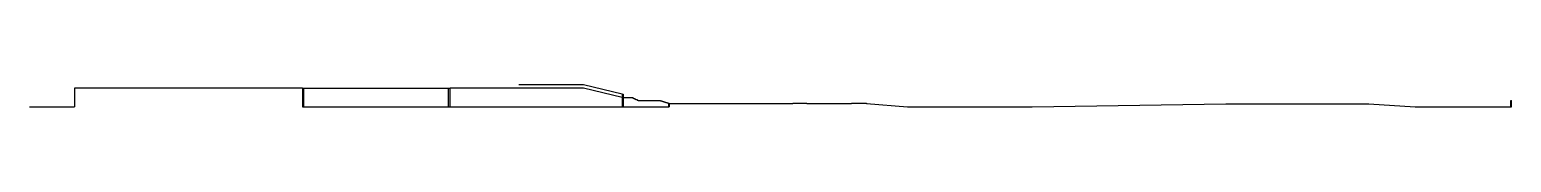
# Model space of a CAD drawing. Header units: millimetres. Extents: x 55520 to 96084, y -58491 to -49645.
# Drawn here: x 94259.7 to 94741.1, y -51256.2 to -51249 of the extents above; entities that cross this region are included whole.
import ezdxf

# ---------------------------------------------------------------- set-up
doc = ezdxf.new("R2010")
doc.units = ezdxf.units.MM
for name, color, linetype in [('Alvenaria Corte', 30, 'Continuous'), ('Linha Fina', 100, 'Continuous'), ('Pilares', 181, 'Continuous'), ('Piso_Novo', 5, 'Continuous')]:
    doc.layers.add(name, color=color, linetype=linetype)

msp = doc.modelspace()

# ---------------------------------------------------------------- linework, layer by layer
at = {"layer": 'Alvenaria Corte'}
for p, q in [((94348.3, -51250.078), (94348.801, -51250.078)), ((94348.801, -51256.078), (94348.801, -51250.078)), ((94395.789, -51256.078), (94395.789, -51250.078)), ((94395.789, -51250.078), (94396.289, -51250.078)), ((94396.289, -51256.078), (94396.289, -51250.078)), ((94452.165, -51251.978), (94452.165, -51256.078)), ((94452.165, -51251.978), (94452.577, -51251.978)), ((94452.165, -51253.078), (94455.648, -51253.078)), ((94452.577, -51251.978), (94452.577, -51256.078)), ((94455.648, -51253.078), (94455.648, -51253.244)), ((94455.648, -51253.244), (94455.997, -51253.244)), ((94455.997, -51253.244), (94455.997, -51253.411)), ((94455.997, -51253.411), (94456.345, -51253.411)), ((94456.345, -51253.411), (94456.345, -51253.578)), ((94456.345, -51253.578), (94456.694, -51253.578)), ((94456.694, -51253.578), (94456.694, -51253.744)), ((94456.694, -51253.744), (94457.043, -51253.744)), ((94457.043, -51253.744), (94457.043, -51253.911)), ((94457.043, -51253.911), (94457.392, -51253.911)), ((94457.392, -51253.911), (94457.392, -51254.078)), ((94457.392, -51254.078), (94464.694, -51254.078)), ((94464.694, -51254.078), (94464.694, -51254.182)), ((94464.694, -51254.182), (94465.042, -51254.182)), ((94465.042, -51254.182), (94465.042, -51254.286)), ((94465.042, -51254.286), (94465.391, -51254.286)), ((94465.391, -51254.286), (94465.391, -51254.391)), ((94465.391, -51254.391), (94465.74, -51254.391)), ((94465.74, -51254.391), (94465.74, -51254.495)), ((94465.74, -51254.495), (94466.089, -51254.495)), ((94466.089, -51254.495), (94466.089, -51254.6)), ((94466.089, -51254.6), (94466.438, -51254.6)), ((94466.438, -51254.6), (94466.438, -51254.704)), ((94466.438, -51254.704), (94466.787, -51254.704)), ((94466.787, -51254.704), (94466.787, -51254.809)), ((94466.787, -51254.809), (94467.136, -51254.809)), ((94467.136, -51254.809), (94467.136, -51254.913)), ((94467.136, -51254.913), (94467.485, -51254.913)), ((94467.285, -51254.913), (94467.285, -51256.078)), ((94467.485, -51254.913), (94467.485, -51256.078)), ((94740.876, -51256.078), (94740.876, -51254.078)), ((94740.876, -51254.078), (94741.076, -51254.078)), ((94741.076, -51256.078), (94741.076, -51254.078))]:
    msp.add_line(p, q, dxfattribs=at)
at = {"layer": 'Linha Fina'}
msp.add_line((94348.801, -51250.078), (94395.789, -51250.078), dxfattribs=at)
at = {"layer": 'Pilares'}
for p, q in [((94274.289, -51250.078), (94274.289, -51256.078)), ((94348.3, -51250.078), (94274.289, -51250.078)), ((94348.3, -51250.078), (94348.3, -51256.078)), ((94271.289, -51256.178), (94259.705, -51256.178)), ((94271.289, -51256.078), (94274.289, -51256.078)), ((94271.289, -51256.178), (94271.289, -51256.078)), ((94348.3, -51256.078), (94467.485, -51256.078))]:
    msp.add_line(p, q, dxfattribs=at)
msp.add_lwpolyline([(94467.485, -51255.018), (94507.594, -51255.018), (94507.594, -51254.918), (94512.241, -51254.918), (94512.241, -51255.018), (94526.664, -51255.018), (94526.664, -51254.918), (94531.613, -51254.918), (94531.613, -51255.018), (94544.948, -51256.078), (94585.412, -51256.078), (94648.358, -51255.078), (94694.746, -51255.078), (94709.875, -51256.078), (94741.076, -51256.078)], dxfattribs=at)
at = {"layer": 'Piso_Novo'}
for p, q in [((94439.684, -51250.078), (94396.289, -51250.078)), ((94439.684, -51248.978), (94418.631, -51248.978)), ((94452.165, -51251.978), (94439.684, -51248.978)), ((94452.165, -51253.078), (94439.684, -51250.078))]:
    msp.add_line(p, q, dxfattribs=at)

doc.saveas('drawing.dxf')
